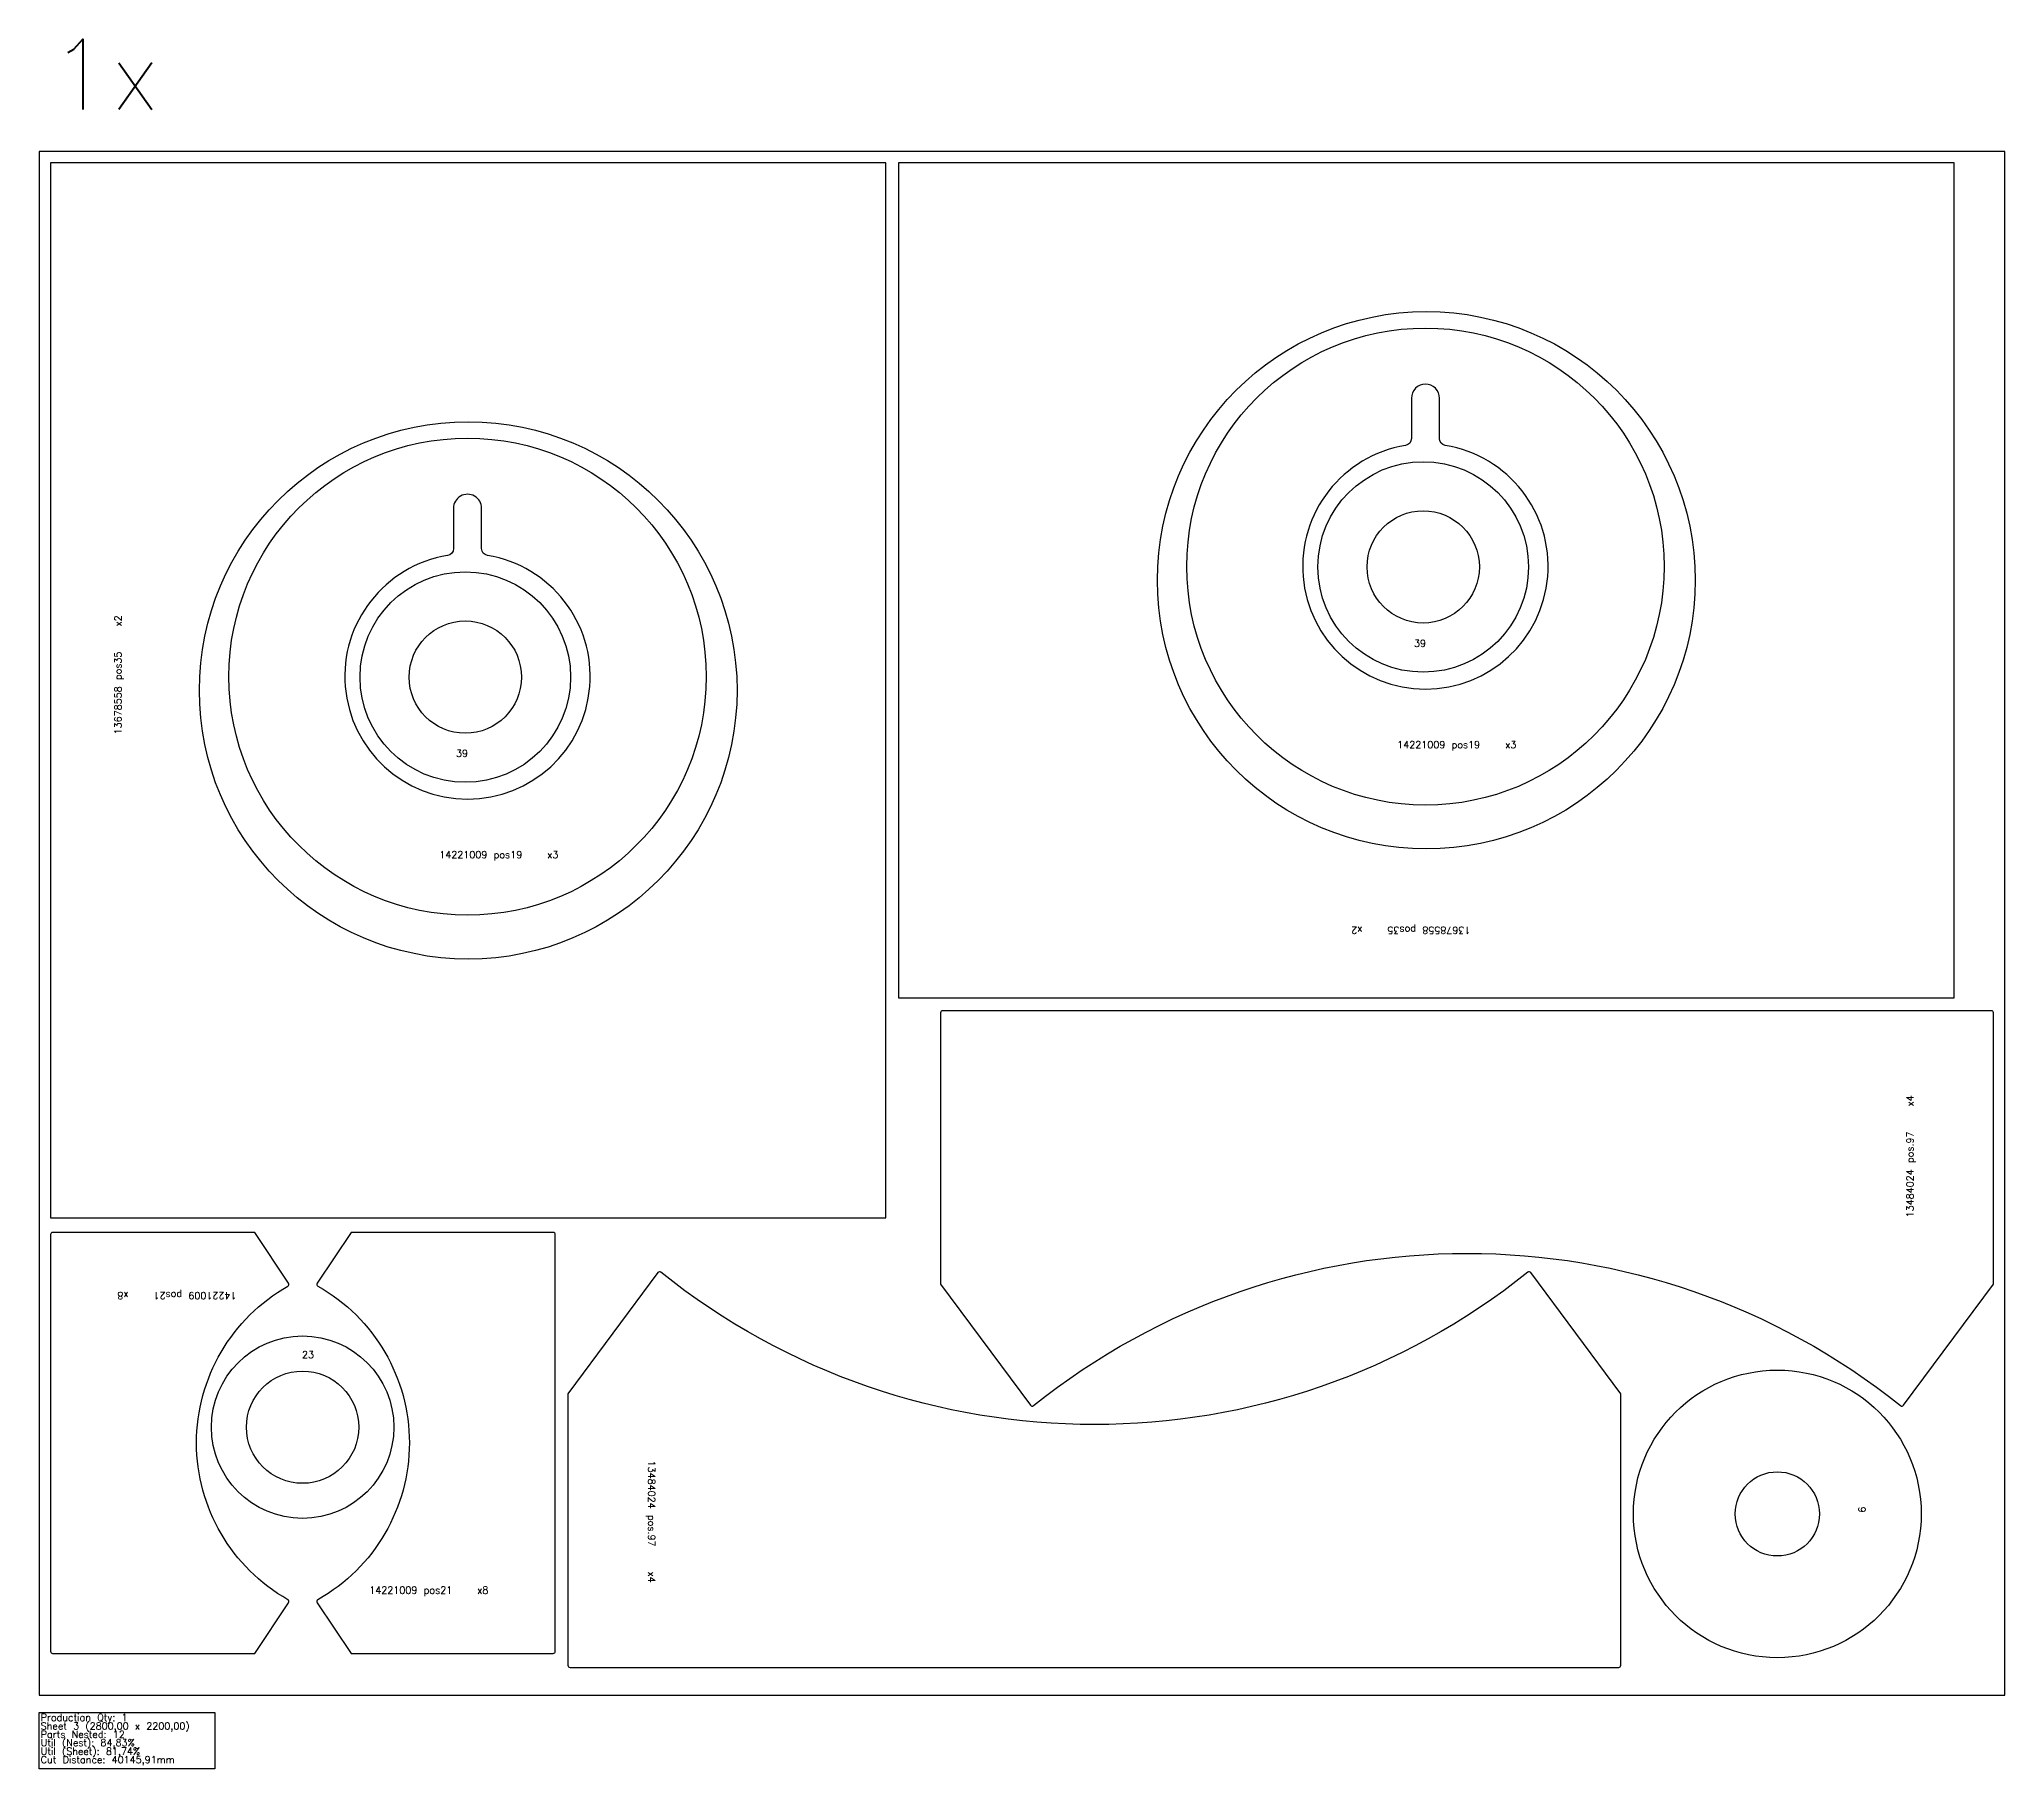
# Model space of a CAD drawing. Header units: millimetres. Extents: x 0 to 68500, y -105 to 2360.
# Drawn here: x 5880 to 8680, y -105 to 2360 of the extents above; entities that cross this region are included whole.
import ezdxf

# ---------------------------------------------------------------- set-up
doc = ezdxf.new("R2010")
doc.units = ezdxf.units.MM
for name, color, linetype in [('--NestedParts--', 7, 'Continuous'), ('sheet', 24, 'Continuous'), ('Stats', 7, 'Continuous'), ('Texto', 7, 'Continuous')]:
    doc.layers.add(name, color=color, linetype=linetype)
doc.styles.get("Standard").update_dxf_attribs({"font": 'txt.shx'})

msp = doc.modelspace()

# ---------------------------------------------------------------- texts
at = {"insert": (5894.8, 2360.1), "char_height": 100, "attachment_point": 1}
msp.add_mtext_dynamic_manual_height_columns('1x', width=283.974, gutter_width=1, heights=[0], dxfattribs=at)
at = {"layer": 'Stats', "color": 60}
for s, p in [('Production Qty: 1', (5882, -37)), ('Sheet 3 (2800,00 x 2200,00)', (5882, -49)), ('Parts Nested: 12', (5882, -61)), ('Util (Nest): 84,83%', (5882, -73)), ('Util (Sheet): 81,74%', (5882, -85)), ('Cut Distance: 40145,91mm', (5882, -97))]:
    msp.add_text(s, height=10, dxfattribs=at).set_placement(p)
at = {"layer": 'Texto', "color": 3, "char_height": 10, "attachment_point": 1}
for s, insert, width, rotation in [('13678558 pos35    x2', (5987.2, 1369.2), 403.638, 90), ('13678558 pos35    x2', (7918.8, 1085.2), 403.638, 180), ('13484024 pos.97    x4', (8540, 680.8), 373.149, 90), ('14221009 pos21    x8', (6161, 564.3), 241.542, 180), ('13484024 pos.97    x4', (6757.2, 334.2), 373.149, 270), ('9', (8481.9, 268.4), 25.724, 270)]:
    msp.add_mtext(s, dxfattribs=dict(at, insert=insert, width=width, rotation=rotation))
for s, insert, width in [('39', (7838.5, 1504.2), 25.724), ('39', (6473.7, 1347.3), 25.724), ('14221009 pos19    x3', (7814.5, 1359.8), 241.542), ('14221009 pos19    x3', (6449.8, 1202.9), 241.542), ('23', (6254.3, 490.2), 25.724), ('14221009 pos21    x8', (6350.1, 154.5), 241.542)]:
    msp.add_mtext(s, dxfattribs=dict(at, insert=insert, width=width))

# ---------------------------------------------------------------- linework, layer by layer
at = {"layer": '--NestedParts--', "color": 7}
for points in [[(7086, 2184), (5896, 2184), (5896, 680), (7086, 680)], [(7104, 2184), (7104, 994), (8608, 994), (8608, 2184)]]:
    msp.add_lwpolyline(points, close=True, dxfattribs=at)
for points in [[(7883.1, 1781.2, -0.367273), (7874.8, 1791.1), (7874.8, 1848.5, 0.999992), (7834.8, 1848.5), (7834.8, 1791.1, -0.367273), (7826.4, 1781.2, 12.251712)], [(6518.4, 1624.3, -0.367273), (6510.1, 1634.1), (6510.1, 1691.6, 1.000007), (6470.1, 1691.6), (6470.1, 1634.1, -0.367273), (6461.7, 1624.3, 12.251712)], [(8664, 972.5, 0.414214), (8661, 975.5), (7167, 975.5, 0.414214), (7164, 972.5), (7164, 585.5), (7292.2, 413, 0.425123), (7296.4, 412.5, -0.351498), (8531.6, 412.5, 0.425123), (8535.8, 413), (8664, 585.5)], [(5899, 659.4, 0.414214), (5896, 656.4), (5896, 62.4, 0.414214), (5899, 59.4), (6187, 59.4), (6235.2, 131.6, 0.435643), (6234.2, 135.9, -0.582391), (6234.2, 582.9, 0.435642), (6235.2, 587.2), (6187, 659.4)], [(6612.1, 59.4, 0.414214), (6615.1, 62.4), (6615.1, 656.4, 0.414214), (6612.1, 659.4), (6324.1, 659.4), (6276, 587.2, 0.435643), (6277, 582.9, -0.582391), (6277, 135.9, 0.435642), (6276, 131.6), (6324.1, 59.4)], [(6633.1, 42.5, 0.414214), (6636.1, 39.5), (8130.1, 39.5, 0.414214), (8133.1, 42.5), (8133.1, 429.5), (8005, 602.1, 0.425123), (8000.7, 602.6, -0.351498), (6765.6, 602.6, 0.425123), (6761.3, 602.1), (6633.1, 429.5)]]:
    msp.add_lwpolyline(points, format="xyb", close=True, dxfattribs=at)
for centre, radius in [((7856, 1589), 383), ((7854.8, 1608.5), 340), ((6491, 1432), 383), ((6490.1, 1451.6), 340), ((7851.6, 1608), 150), ((7851.6, 1608), 80), ((6486.9, 1451), 150), ((6486.9, 1451), 80), ((6255.1, 381.8), 130), ((6255.1, 381.8), 80), ((8356.1, 258.2), 205), ((8356.1, 258.2), 60)]:
    msp.add_circle(centre, radius, dxfattribs=at)
at = {"layer": 'sheet', "color": 7}
msp.add_lwpolyline([(5880, 0), (8680, 0), (8680, 2200), (5880, 2200)], close=True, dxfattribs=at)
at = {"layer": 'Stats', "color": 151}
msp.add_lwpolyline([(5880, -25), (6130, -25), (6130, -105), (5880, -105), (5880, -25)], close=True, dxfattribs=at)

msp.set_redraw_order([(e.dxf.handle, doc.entitydb.next_handle()) for e in msp.query("TEXT MTEXT ATTDEF DIMENSION ARC_DIMENSION")])  # texts and dimensions are drawn at this point

doc.saveas('drawing.dxf')
